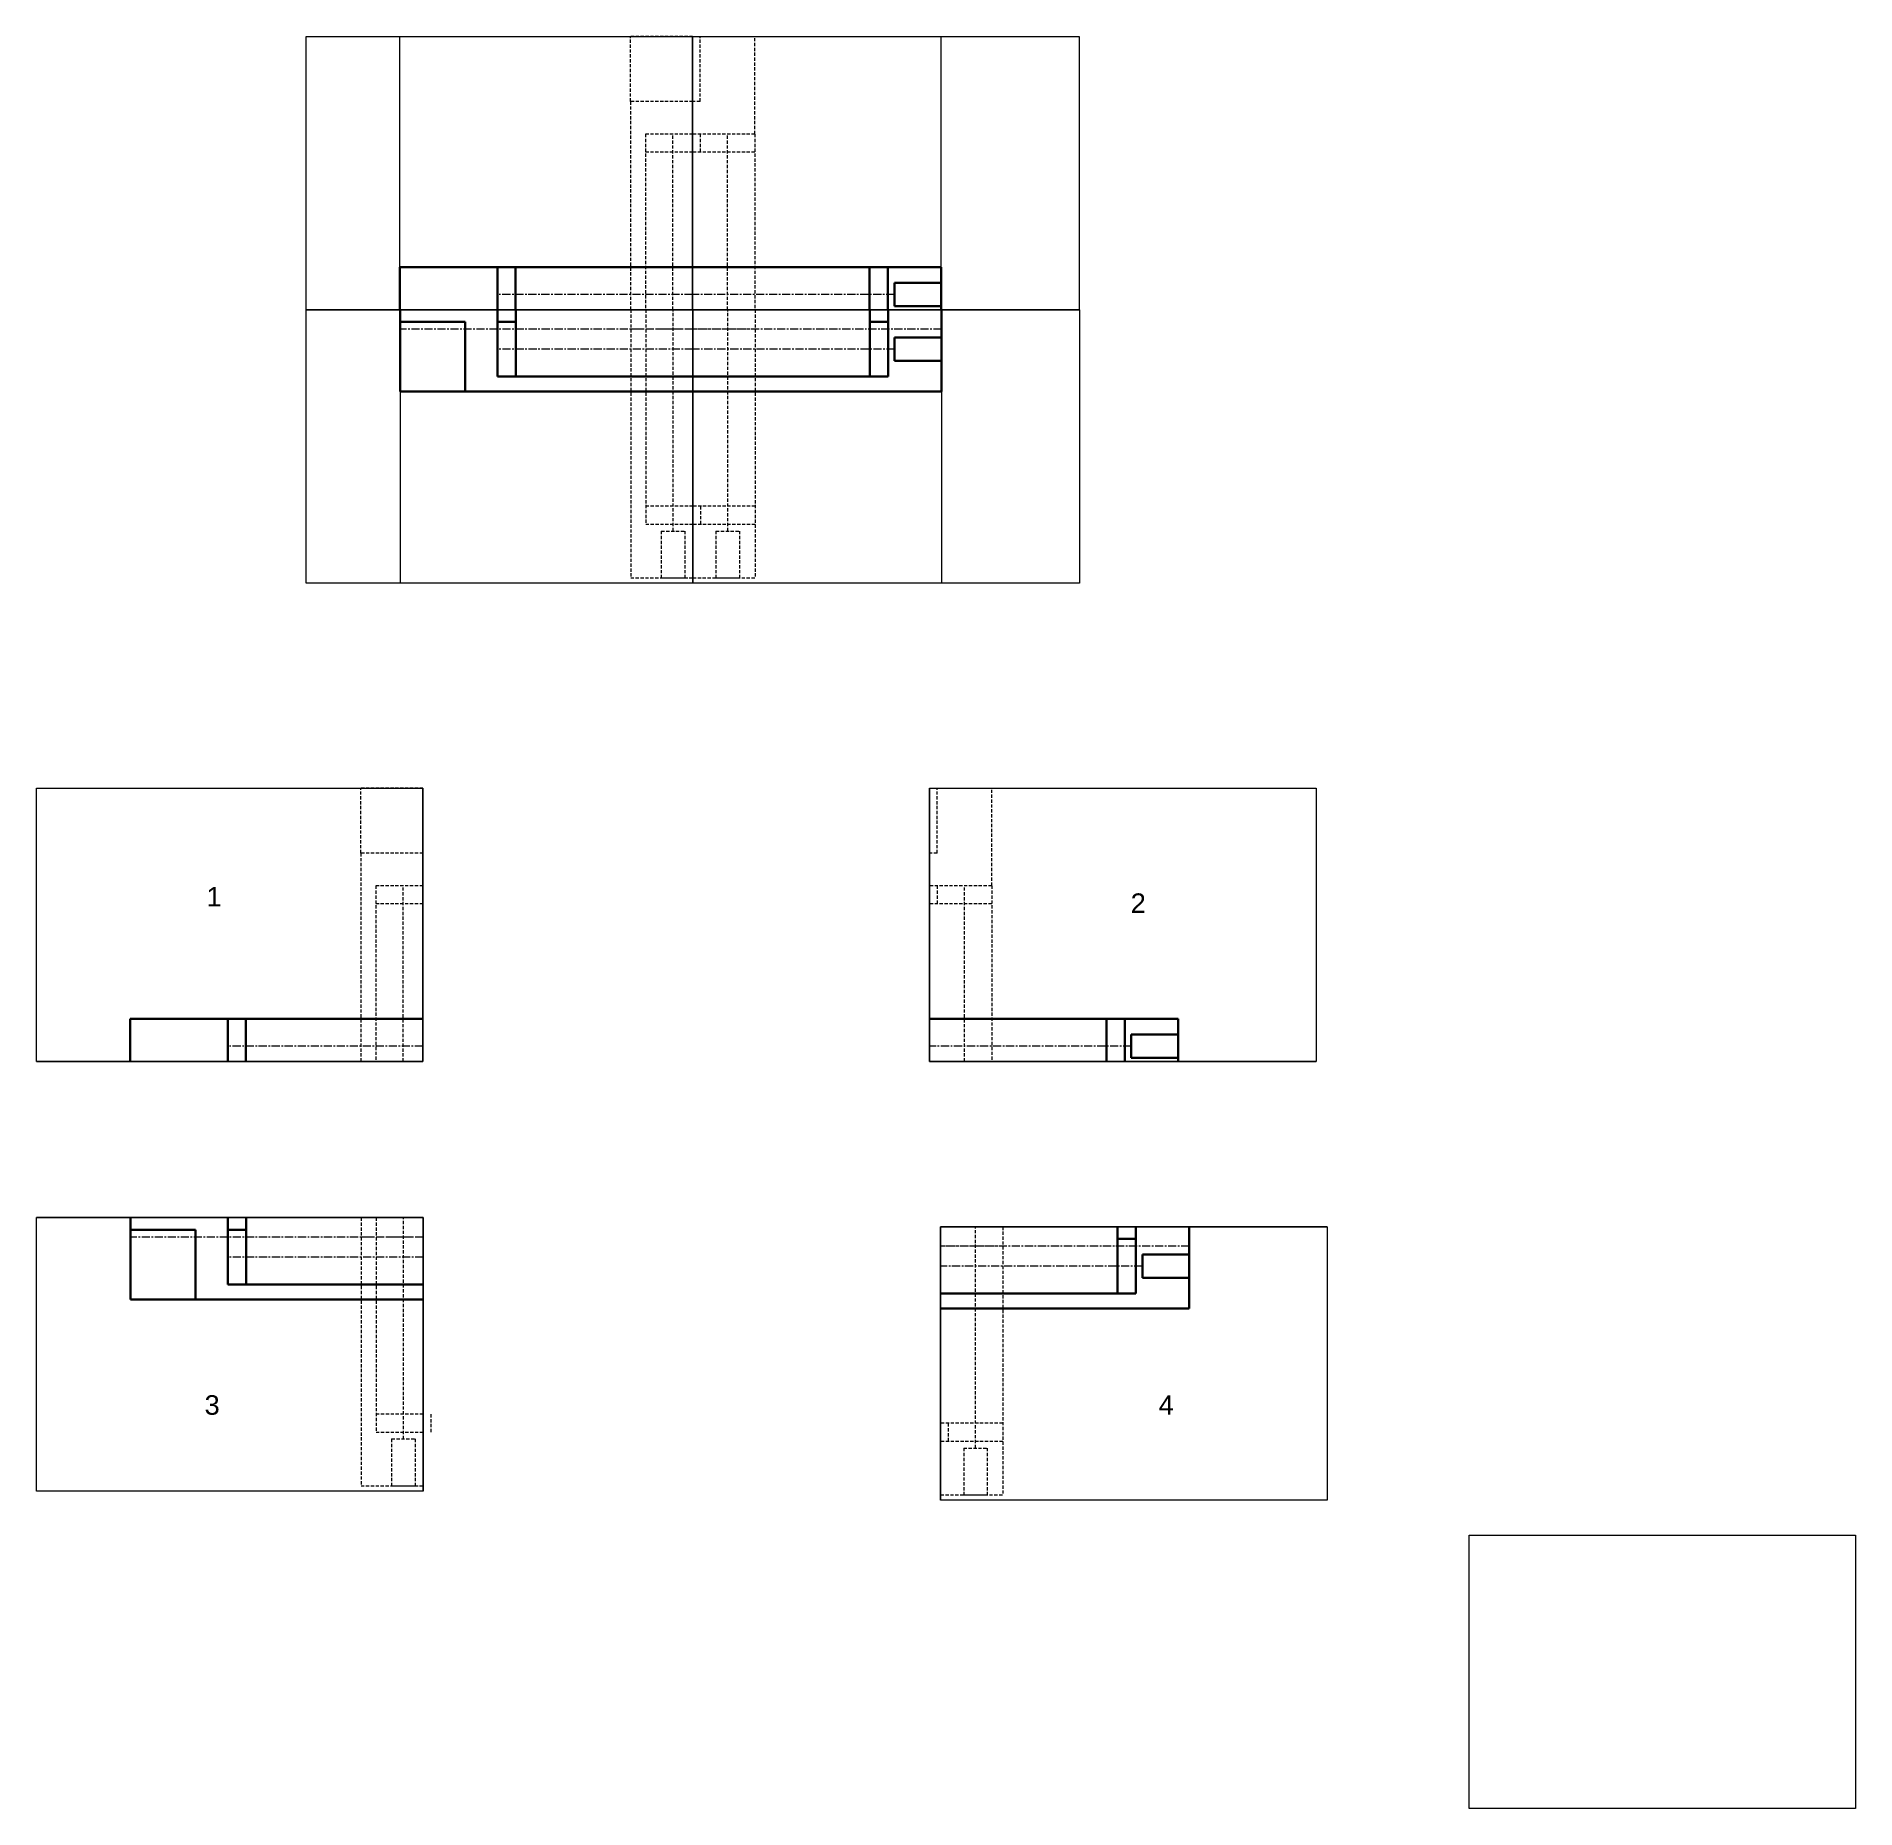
# Model space of a CAD drawing. Header units: inches. Extents: x -2202 to 2020, y -1586 to 1671.
# Drawn here: x -1302 to 96, y 310 to 1671 of the extents above; entities that cross this region are included whole.
import ezdxf

# ---------------------------------------------------------------- set-up
doc = ezdxf.new("R2010")
doc.units = ezdxf.units.IN
doc.header["$LTSCALE"] = 5
doc.header["$MEASUREMENT"] = 0
doc.linetypes.add('CENTER', pattern=[2, 1.25, -0.25, 0.25, -0.25])
doc.linetypes.add('DASHED', pattern=[0.75, 0.5, -0.25])
doc.styles.get("Standard").update_dxf_attribs({"font": 'arial.ttf'})

msp = doc.modelspace()

# ---------------------------------------------------------------- texts
at = {"linetype": 'ByBlock', "lineweight": 0, "char_height": 15, "attachment_point": 1}
for s, insert in [('1', (-1171.177, 1017.85)), ('2', (-461.177, 1012.85)), ('3', (-1172.677, 627.35)), ('4', (-439.677, 627.35))]:
    msp.add_mtext_dynamic_manual_height_columns(s, width=76.57058, gutter_width=1, heights=[0], dxfattribs=dict(at, insert=insert))

# ---------------------------------------------------------------- linework, layer by layer
at = {"color": 240, "linetype": 'Continuous', "lineweight": 0, "true_color": 0xed1f24}
for p, q in [((-1094.692, 1671.253), (-797.692, 1671.253)), ((-1094.692, 1461.253), (-1094.692, 1671.253)), ((-1022.692, 1494.003), (-1022.692, 1671.253)), ((-797.692, 1671.253), (-797.692, 1461.253)), ((-797.692, 1461.253), (-797.692, 1671.253)), ((-797.692, 1671.253), (-797.692, 1461.253)), ((-797.692, 1671.253), (-500.692, 1671.253)), ((-797.692, 1461.253), (-797.692, 1671.253)), ((-606.692, 1494.003), (-606.692, 1671.253)), ((-500.692, 1671.253), (-500.692, 1461.253)), ((-797.692, 1461.253), (-1094.692, 1461.253)), ((-1094.692, 1461.253), (-797.692, 1461.253)), ((-797.5, 1461.253), (-1094.5, 1461.253)), ((-1094.5, 1461.253), (-797.5, 1461.253)), ((-1094.5, 1251.253), (-1094.5, 1461.253)), ((-500.692, 1461.253), (-797.692, 1461.253)), ((-797.692, 1461.253), (-500.692, 1461.253)), ((-797.5, 1461.253), (-797.5, 1251.253)), ((-797.5, 1251.253), (-797.5, 1461.253)), ((-500.5, 1461.253), (-797.5, 1461.253)), ((-797.5, 1461.253), (-797.5, 1251.253)), ((-797.5, 1461.253), (-500.5, 1461.253)), ((-797.5, 1251.253), (-797.5, 1461.253)), ((-500.5, 1461.253), (-500.5, 1251.253)), ((-1022.5, 1398.503), (-1022.5, 1251.253)), ((-606.5, 1398.503), (-606.5, 1251.253)), ((-797.5, 1251.253), (-1094.5, 1251.253)), ((-500.5, 1251.253), (-797.5, 1251.253)), ((-1301.884, 1093.756), (-1004.884, 1093.756)), ((-1301.884, 883.756), (-1301.884, 1093.756)), ((-1004.884, 1093.756), (-1004.884, 883.756)), ((-1004.884, 883.756), (-1004.884, 1093.756)), ((-615.692, 1093.756), (-615.692, 883.756)), ((-615.692, 1093.756), (-318.692, 1093.756)), ((-615.692, 883.756), (-615.692, 1093.756)), ((-318.692, 1093.756), (-318.692, 883.756)), ((-1004.884, 883.756), (-1301.884, 883.756)), ((-1301.884, 883.756), (-1004.884, 883.756)), ((-318.692, 883.756), (-615.692, 883.756)), ((-615.692, 883.756), (-318.692, 883.756)), ((-1004.692, 763.753), (-1301.692, 763.753)), ((-1301.692, 763.753), (-1004.692, 763.753)), ((-1301.692, 553.753), (-1301.692, 763.753)), ((-1004.692, 763.753), (-1004.692, 553.753)), ((-1004.692, 553.753), (-1004.692, 763.753)), ((-310.192, 756.753), (-607.192, 756.753)), ((-607.192, 756.753), (-607.192, 546.753)), ((-607.192, 756.753), (-310.192, 756.753)), ((-607.192, 546.753), (-607.192, 756.753)), ((-310.192, 756.753), (-310.192, 546.753)), ((-1004.692, 553.753), (-1301.692, 553.753)), ((-310.192, 546.753), (-607.192, 546.753)), ((-201.192, 519.753), (95.808, 519.753)), ((-201.192, 309.753), (-201.192, 519.753)), ((95.808, 519.753), (95.808, 309.753)), ((95.808, 309.753), (-201.192, 309.753))]:
    msp.add_line(p, q, dxfattribs=at)
at = {"color": 18, "linetype": 'DASHED', "lineweight": 0, "true_color": 0x000000}
for p, q in [((-845.442, 1621.253), (-845.442, 1671.253)), ((-797.692, 1671.253), (-845.442, 1671.253)), ((-797.692, 1461.253), (-797.692, 1671.253)), ((-797.692, 1461.253), (-797.692, 1671.253)), ((-791.942, 1621.253), (-791.942, 1671.253)), ((-791.942, 1671.253), (-749.942, 1671.253)), ((-749.942, 1596.253), (-749.942, 1671.253)), ((-797.692, 1621.253), (-845.442, 1621.253)), ((-845.442, 1621.253), (-845.442, 1461.253)), ((-791.942, 1621.253), (-797.692, 1621.253)), ((-797.692, 1596.253), (-833.942, 1596.253)), ((-833.942, 1596.253), (-833.942, 1461.253)), ((-812.942, 1461.253), (-812.942, 1596.253)), ((-749.942, 1596.253), (-797.692, 1596.253)), ((-791.942, 1596.253), (-791.942, 1582.253)), ((-770.942, 1461.253), (-770.942, 1596.253)), ((-749.942, 1596.253), (-749.942, 1461.253)), ((-797.692, 1582.253), (-833.942, 1582.253)), ((-749.942, 1582.253), (-797.692, 1582.253)), ((-797.692, 1494.003), (-797.692, 1461.253)), ((-797.692, 1494.003), (-797.692, 1461.253)), ((-845.25, 1461.253), (-845.25, 1255.253)), ((-833.75, 1461.253), (-833.75, 1296.253)), ((-812.75, 1291.253), (-812.75, 1461.253)), ((-797.5, 1461.253), (-797.5, 1398.503)), ((-797.5, 1255.253), (-797.5, 1461.253)), ((-797.5, 1461.253), (-797.5, 1398.503)), ((-797.5, 1255.253), (-797.5, 1461.253)), ((-770.75, 1291.253), (-770.75, 1461.253)), ((-749.75, 1461.253), (-749.75, 1296.253)), ((-797.5, 1446.253), (-845.25, 1446.253)), ((-749.75, 1446.253), (-797.5, 1446.253)), ((-797.5, 1310.253), (-833.75, 1310.253)), ((-749.75, 1310.253), (-797.5, 1310.253)), ((-791.75, 1310.253), (-791.75, 1296.253)), ((-791.75, 1310.253), (-791.75, 1296.253)), ((-797.5, 1296.253), (-833.75, 1296.253)), ((-821.75, 1291.253), (-803.75, 1291.253)), ((-821.75, 1291.253), (-821.75, 1255.253)), ((-803.75, 1291.253), (-803.75, 1255.253)), ((-749.75, 1296.253), (-797.5, 1296.253)), ((-779.75, 1291.253), (-761.75, 1291.253)), ((-779.75, 1291.253), (-779.75, 1255.253)), ((-761.75, 1291.253), (-761.75, 1255.253)), ((-749.75, 1296.253), (-749.75, 1255.253)), ((-845.25, 1255.253), (-797.5, 1255.253)), ((-821.75, 1255.253), (-803.75, 1255.253)), ((-797.5, 1255.253), (-749.75, 1255.253)), ((-779.75, 1255.253), (-761.75, 1255.253)), ((-1052.634, 1043.756), (-1052.634, 1093.756)), ((-1004.884, 1093.756), (-1052.634, 1093.756)), ((-1004.884, 883.756), (-1004.884, 1093.756)), ((-615.692, 883.756), (-615.692, 1093.756)), ((-609.942, 1043.756), (-609.942, 1093.756)), ((-609.942, 1093.756), (-567.942, 1093.756)), ((-567.942, 1018.756), (-567.942, 1093.756)), ((-1004.884, 1043.756), (-1052.634, 1043.756)), ((-1052.634, 1043.756), (-1052.634, 883.756)), ((-609.942, 1043.756), (-615.692, 1043.756)), ((-1004.884, 1018.756), (-1041.134, 1018.756)), ((-1041.134, 1018.756), (-1041.134, 883.756)), ((-1020.134, 883.756), (-1020.134, 1018.756)), ((-567.942, 1018.756), (-615.692, 1018.756)), ((-609.942, 1018.756), (-609.942, 1004.756)), ((-588.942, 883.756), (-588.942, 1018.756)), ((-567.942, 1018.756), (-567.942, 883.756)), ((-1004.884, 1004.756), (-1041.134, 1004.756)), ((-567.942, 1004.756), (-615.692, 1004.756)), ((-1004.884, 916.506), (-1004.884, 883.756)), ((-615.692, 916.506), (-615.692, 883.756)), ((-1052.442, 763.753), (-1052.442, 557.753)), ((-1040.942, 763.753), (-1040.942, 598.753)), ((-1019.942, 593.753), (-1019.942, 763.753)), ((-1004.692, 763.753), (-1004.692, 701.003)), ((-1004.692, 557.753), (-1004.692, 763.753)), ((-607.192, 550.753), (-607.192, 756.753)), ((-607.192, 756.753), (-607.192, 694.003)), ((-580.442, 586.753), (-580.442, 756.753)), ((-559.442, 756.753), (-559.442, 591.753)), ((-1004.692, 748.753), (-1052.442, 748.753)), ((-559.442, 741.753), (-607.192, 741.753)), ((-1004.692, 612.753), (-1040.942, 612.753)), ((-998.942, 612.753), (-998.942, 598.753)), ((-559.442, 605.753), (-607.192, 605.753)), ((-601.442, 605.753), (-601.442, 591.753)), ((-1004.692, 598.753), (-1040.942, 598.753)), ((-1028.942, 593.753), (-1010.942, 593.753)), ((-1028.942, 593.753), (-1028.942, 557.753)), ((-1010.942, 593.753), (-1010.942, 557.753)), ((-559.442, 591.753), (-607.192, 591.753)), ((-559.442, 591.753), (-559.442, 550.753)), ((-589.442, 586.753), (-571.442, 586.753)), ((-589.442, 586.753), (-589.442, 550.753)), ((-571.442, 586.753), (-571.442, 550.753)), ((-1052.442, 557.753), (-1004.692, 557.753)), ((-1028.942, 557.753), (-1010.942, 557.753)), ((-607.192, 550.753), (-559.442, 550.753)), ((-589.442, 550.753), (-571.442, 550.753))]:
    msp.add_line(p, q, dxfattribs=at)
at = {"color": 18, "linetype": 'ByBlock', "lineweight": 30, "true_color": 0x000000}
for p, q in [((-1022.692, 1461.253), (-1022.692, 1494.003)), ((-947.692, 1494.003), (-1022.692, 1494.003)), ((-947.692, 1494.003), (-947.692, 1461.253)), ((-947.692, 1494.003), (-797.692, 1494.003)), ((-933.692, 1494.003), (-933.692, 1461.253)), ((-797.692, 1494.003), (-647.692, 1494.003)), ((-661.692, 1494.003), (-661.692, 1461.253)), ((-647.692, 1494.003), (-647.692, 1461.253)), ((-647.692, 1494.003), (-606.692, 1494.003)), ((-642.692, 1464.003), (-642.692, 1482.003)), ((-642.692, 1482.003), (-606.692, 1482.003)), ((-606.692, 1461.253), (-606.692, 1494.003)), ((-606.692, 1464.003), (-606.692, 1482.003)), ((-1022.5, 1452.003), (-1022.5, 1461.253)), ((-947.5, 1461.253), (-947.5, 1410.003)), ((-933.5, 1461.253), (-933.5, 1410.003)), ((-661.5, 1461.253), (-661.5, 1410.003)), ((-647.5, 1461.253), (-647.5, 1410.003)), ((-642.692, 1464.003), (-606.692, 1464.003)), ((-606.5, 1398.503), (-606.5, 1461.253)), ((-972.5, 1452.003), (-1022.5, 1452.003)), ((-1022.5, 1452.003), (-1022.5, 1398.503)), ((-972.5, 1452.003), (-972.5, 1398.503)), ((-642.5, 1422.003), (-642.5, 1440.003)), ((-642.5, 1440.003), (-606.5, 1440.003)), ((-606.5, 1422.003), (-606.5, 1440.003)), ((-642.5, 1422.003), (-606.5, 1422.003)), ((-972.5, 1398.503), (-1022.5, 1398.503)), ((-972.5, 1398.503), (-797.5, 1398.503)), ((-947.5, 1410.003), (-797.5, 1410.003)), ((-797.5, 1410.003), (-647.5, 1410.003)), ((-797.5, 1398.503), (-606.5, 1398.503)), ((-1229.884, 883.756), (-1229.884, 916.506)), ((-1154.884, 916.506), (-1229.884, 916.506)), ((-1154.884, 916.506), (-1154.884, 883.756)), ((-1154.884, 916.506), (-1004.884, 916.506)), ((-1140.884, 916.506), (-1140.884, 883.756)), ((-615.692, 916.506), (-465.692, 916.506)), ((-479.692, 916.506), (-479.692, 883.756)), ((-465.692, 916.506), (-465.692, 883.756)), ((-465.692, 916.506), (-424.692, 916.506)), ((-424.692, 883.756), (-424.692, 916.506)), ((-460.692, 886.506), (-460.692, 904.506)), ((-460.692, 904.506), (-424.692, 904.506)), ((-424.692, 886.506), (-424.692, 904.506)), ((-460.692, 886.506), (-424.692, 886.506)), ((-1229.692, 754.503), (-1229.692, 763.753)), ((-1154.692, 763.753), (-1154.692, 712.503)), ((-1140.692, 763.753), (-1140.692, 712.503)), ((-471.192, 756.753), (-471.192, 705.503)), ((-457.192, 756.753), (-457.192, 705.503)), ((-416.192, 694.003), (-416.192, 756.753)), ((-1179.692, 754.503), (-1229.692, 754.503)), ((-1229.692, 754.503), (-1229.692, 701.003)), ((-1179.692, 754.503), (-1179.692, 701.003)), ((-452.192, 717.503), (-452.192, 735.503)), ((-452.192, 735.503), (-416.192, 735.503)), ((-416.192, 717.503), (-416.192, 735.503)), ((-452.192, 717.503), (-416.192, 717.503)), ((-1179.692, 701.003), (-1229.692, 701.003)), ((-1179.692, 701.003), (-1004.692, 701.003)), ((-1154.692, 712.503), (-1004.692, 712.503)), ((-607.192, 705.503), (-457.192, 705.503)), ((-607.192, 694.003), (-416.192, 694.003))]:
    msp.add_line(p, q, dxfattribs=at)
at = {"color": 18, "linetype": 'CENTER', "lineweight": 20, "true_color": 0x000000}
for p, q in [((-797.692, 1473.003), (-947.692, 1473.003)), ((-642.692, 1473.003), (-797.692, 1473.003)), ((-797.5, 1431.003), (-947.5, 1431.003)), ((-642.5, 1431.003), (-797.5, 1431.003)), ((-1004.884, 895.506), (-1154.884, 895.506)), ((-460.692, 895.506), (-615.692, 895.506)), ((-1004.692, 733.503), (-1154.692, 733.503)), ((-452.192, 726.503), (-607.192, 726.503))]:
    msp.add_line(p, q, dxfattribs=at)
at = {"color": 85, "linetype": 'CENTER', "lineweight": 0, "true_color": 0x58ba48}
for p, q in [((-797.5, 1446.253), (-1022.5, 1446.253)), ((-606.5, 1446.253), (-797.5, 1446.253)), ((-1004.692, 748.753), (-1229.692, 748.753)), ((-416.192, 741.753), (-607.192, 741.753))]:
    msp.add_line(p, q, dxfattribs=at)
at = {"color": 18, "linetype": 'Continuous', "lineweight": 30, "true_color": 0x000000}
for p, q in [((-947.5, 1452.003), (-933.5, 1452.003)), ((-661.5, 1452.003), (-647.5, 1452.003)), ((-1154.692, 754.503), (-1140.692, 754.503)), ((-471.192, 747.503), (-457.192, 747.503))]:
    msp.add_line(p, q, dxfattribs=at)

msp.set_redraw_order([(e.dxf.handle, doc.entitydb.next_handle()) for e in msp.query("TEXT MTEXT ATTDEF DIMENSION ARC_DIMENSION")])  # texts and dimensions are drawn at this point

doc.saveas('drawing.dxf')
